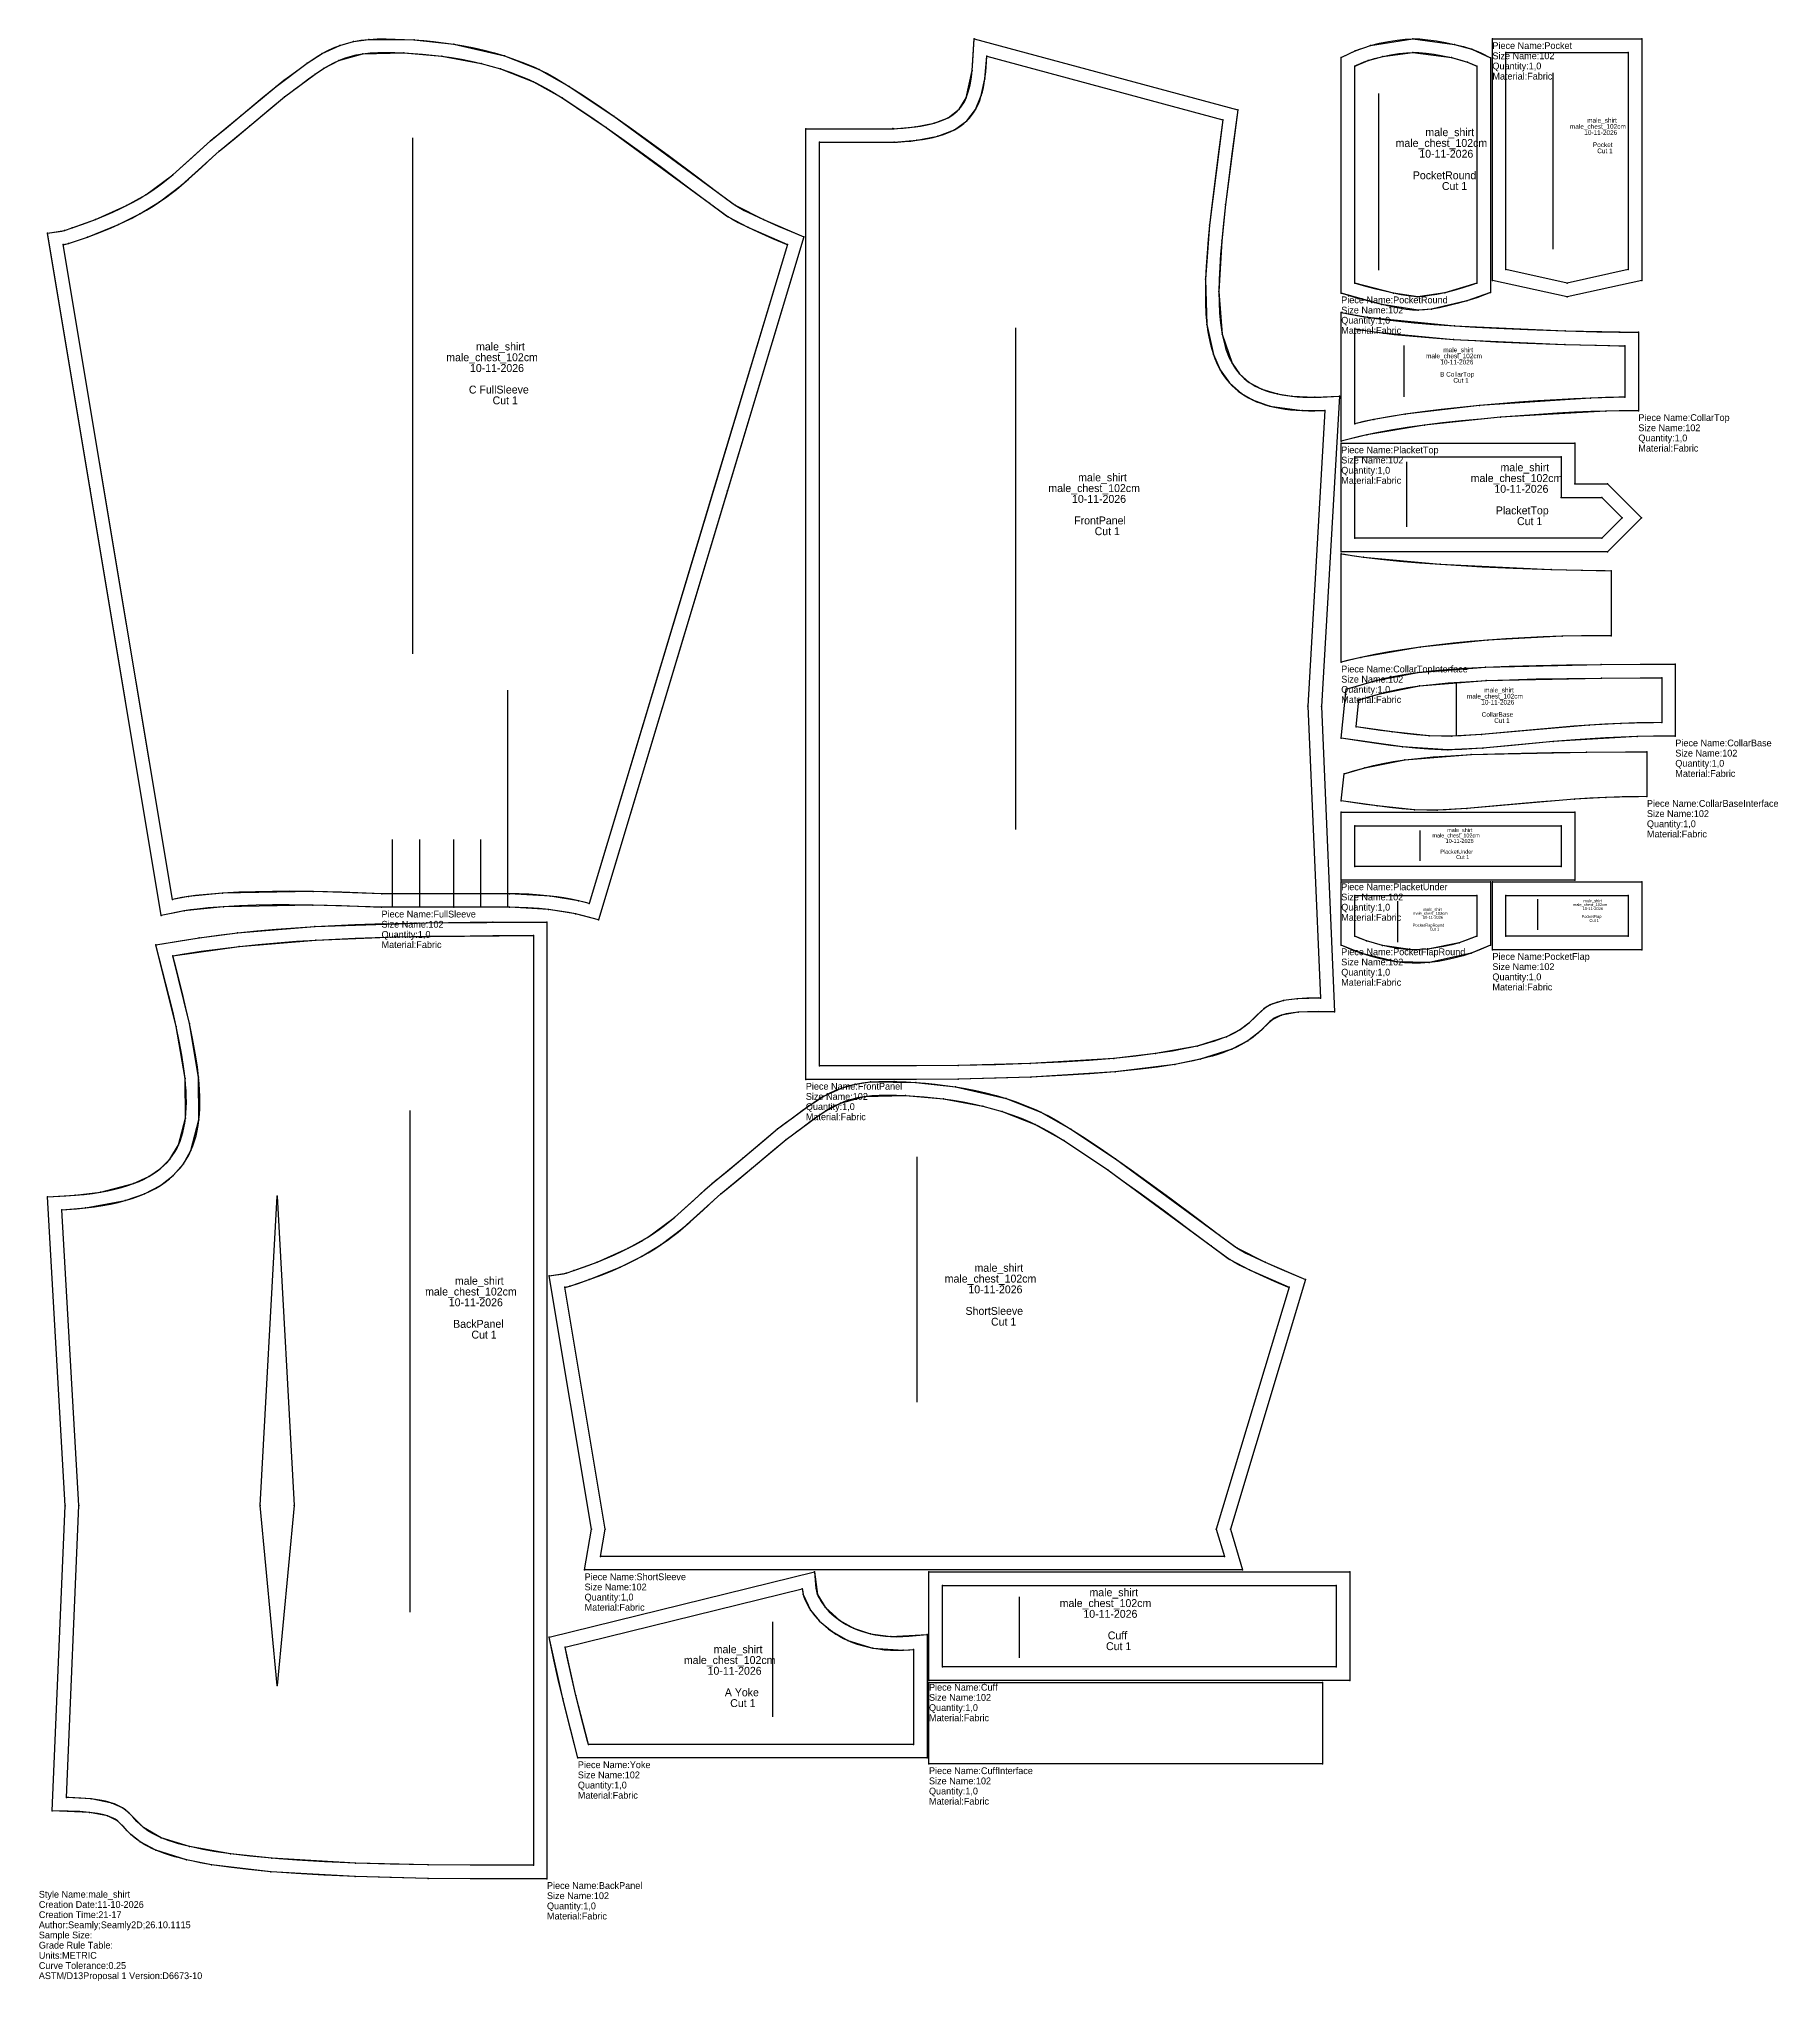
# Model space of a CAD drawing. Extents: x 0 to 1282, y -69 to 1362.
import ezdxf

# ---------------------------------------------------------------- set-up
doc = ezdxf.new("R2010")
doc.units = 0
for name, color, linetype in [('1', 7, 'CONTINUOUS'), ('11', 7, 'CONTINUOUS'), ('14', 7, 'CONTINUOUS'), ('15', 7, 'CONTINUOUS'), ('2', 7, 'CONTINUOUS'), ('3', 7, 'CONTINUOUS'), ('4', 7, 'CONTINUOUS'), ('7', 7, 'CONTINUOUS'), ('8', 7, 'CONTINUOUS'), ('84', 7, 'CONTINUOUS'), ('85', 7, 'CONTINUOUS'), ('86', 7, 'CONTINUOUS'), ('87', 7, 'CONTINUOUS')]:
    doc.layers.add(name, color=color, linetype=linetype)

msp = doc.modelspace()

# ---------------------------------------------------------------- texts
at = {"layer": '1'}
for s, p in [('Style Name:male_shirt', (0, -7.5)), ('Creation Date:11-10-2026', (0, -15)), ('Author:Seamly;Seamly2D;26.10.1115', (0, -30)), ('Creation Time:21-17', (0, -22.5)), ('Sample Size:', (0, -37.5)), ('Grade Rule Table:', (0, -45)), ('Curve Tolerance:0.25', (0, -60)), ('Units:METRIC', (0, -52.5)), ('ASTM/D13Proposal 1 Version:D6673-10', (0, -67.5))]:
    msp.add_text(s, height=5, dxfattribs=at).set_placement(p)

# ---------------------------------------------------------------- blocks, each defined once
blk = doc.blocks.new('piece_FrontPanel_M')
at = {"layer": '1'}
blk.add_lwpolyline([(565.15, 595.46), (565.15, 1296.13), (629.9, 1296.13), (645.65, 1297.47), (659.8, 1300.26), (669.92, 1304.19), (678.08, 1310.42), (683.32, 1318.92), (687.74, 1339.06), (689.12, 1362.34), (883.35, 1310.08), (874.42, 1240.3), (871.58, 1213.56), (869.52, 1176.23), (871.91, 1144.68), (879.21, 1123.26), (884.79, 1115.42), (891.91, 1109.14), (901.05, 1104.19), (912.71, 1100.62), (923.31, 1098.95), (940.09, 1098.24), (958.27, 1098.93), (945.16, 870.39), (954.71, 645.39), (928.01, 644.98), (915.58, 642.87), (908.65, 639.5), (898.19, 629.51), (890.82, 623.93), (879.05, 617.79), (855.82, 610.4), (837.03, 606.58), (793.04, 601.07), (730.88, 597.22), (677.45, 595.8)], close=True, dxfattribs=at)
at = {"layer": '14'}
blk.add_lwpolyline([(575.15, 605.47), (575.15, 1286.13), (630.15, 1286.13), (646.96, 1287.56), (662.52, 1290.64), (674.61, 1295.35), (683.68, 1301.82), (690.14, 1310.16), (694.46, 1320.47), (697.07, 1332.87), (698.48, 1349.46), (872.3, 1302.7), (862.66, 1225), (859.69, 1185.22), (860.71, 1151.88), (865.47, 1129.73), (870.5, 1118.35), (877.35, 1108.74), (886.19, 1100.93), (894.24, 1096.28), (907.01, 1091.7), (930.89, 1088.38), (947.65, 1088.46), (935.15, 870.46), (944.28, 655.5), (927.15, 654.94), (917.17, 653.56), (907.37, 650.4), (902.63, 647.5), (891.6, 637.03), (885.4, 632.34), (875.13, 626.99), (853.48, 620.13), (822.77, 614.5), (792.14, 611.03), (730.48, 607.21), (677.29, 605.8)], close=True, dxfattribs=at)
at = {"layer": '2'}
for p in [(689.12, 1362.34), (698.48, 1349.46), (872.3, 1302.7), (883.35, 1310.08), (565.15, 1296.13), (629.9, 1296.13), (575.15, 1286.13), (630.15, 1286.13), (947.65, 1088.46), (958.27, 1098.93), (935.15, 870.46), (945.16, 870.39), (944.28, 655.5), (954.71, 645.39), (575.15, 605.47), (565.15, 595.46)]:
    blk.add_point(p, dxfattribs=at)
at = {"layer": '3'}
for p in [(687.74, 1339.06), (697.07, 1332.87), (683.32, 1318.92), (694.46, 1320.47), (669.92, 1304.19), (678.08, 1310.42), (690.14, 1310.16), (645.65, 1297.47), (659.8, 1300.26), (662.52, 1290.64), (674.61, 1295.35), (683.68, 1301.82), (646.96, 1287.56), (874.42, 1240.3), (862.66, 1225), (871.58, 1213.56), (859.69, 1185.22), (869.52, 1176.23), (860.71, 1151.88), (871.91, 1144.68), (865.47, 1129.73), (870.5, 1118.35), (879.21, 1123.26), (877.35, 1108.74), (884.79, 1115.42), (891.91, 1109.14), (901.05, 1104.19), (886.19, 1100.93), (894.24, 1096.28), (907.01, 1091.7), (912.71, 1100.62), (923.31, 1098.95), (930.89, 1088.38), (940.09, 1098.24), (902.63, 647.5), (907.37, 650.4), (917.17, 653.56), (927.15, 654.94), (928.01, 644.98), (885.4, 632.34), (891.6, 637.03), (908.65, 639.5), (915.58, 642.87), (853.48, 620.13), (875.13, 626.99), (879.05, 617.79), (890.82, 623.93), (898.19, 629.51), (677.29, 605.8), (730.48, 607.21), (792.14, 611.03), (822.77, 614.5), (837.03, 606.58), (855.82, 610.4), (677.45, 595.8), (730.88, 597.22), (793.04, 601.07)]:
    blk.add_point(p, dxfattribs=at)
at = {"layer": '4'}
for p in [(629.23, 1296.15, 5), (945.16, 870.39, 5), (630.15, 595.47, 5)]:
    blk.add_point(p, dxfattribs=at)
at = {"layer": '7'}
blk.add_line((719.79, 779.7), (719.79, 1149.45), dxfattribs=at)
at = {"layer": '84'}
blk.add_lwpolyline([(565.15, 595.46), (565.15, 1296.13), (629.9, 1296.13), (632.16, 1296.25), (636.95, 1296.57), (641.44, 1296.98), (645.65, 1297.47), (649.59, 1298.05), (653.26, 1298.71), (656.66, 1299.45), (659.8, 1300.26), (662.69, 1301.15), (665.33, 1302.1), (667.73, 1303.11), (669.92, 1304.19), (671.89, 1305.32), (673.67, 1306.5), (675.28, 1307.74), (676.74, 1309.04), (678.08, 1310.42), (679.3, 1311.88), (680.42, 1313.45), (681.46, 1315.13), (682.43, 1316.95), (683.32, 1318.92), (684.13, 1321.05), (684.88, 1323.34), (685.56, 1325.81), (686.16, 1328.45), (686.7, 1331.27), (687.16, 1334.24), (687.74, 1339.06), (688.31, 1346.15), (689.12, 1362.34), (883.35, 1310.08), (878.86, 1275.62), (874.42, 1240.3), (872.6, 1223.96), (871.58, 1213.56), (870.74, 1203.57), (870.1, 1194.01), (869.69, 1184.9), (869.52, 1176.23), (869.61, 1168.02), (869.98, 1160.29), (870.65, 1153.02), (871.35, 1147.91), (871.91, 1144.68), (872.55, 1141.56), (873.27, 1138.57), (874.06, 1135.7), (874.93, 1132.96), (875.89, 1130.35), (876.92, 1127.86), (878.03, 1125.5), (879.21, 1123.26), (880.48, 1121.14), (881.83, 1119.13), (883.27, 1117.22), (884.79, 1115.42), (886.41, 1113.72), (888.13, 1112.11), (889.96, 1110.58), (891.91, 1109.14), (893.98, 1107.78), (896.19, 1106.5), (898.54, 1105.31), (901.05, 1104.19), (903.71, 1103.16), (906.54, 1102.22), (909.54, 1101.37), (912.71, 1100.62), (916.06, 1099.96), (919.6, 1099.41), (923.31, 1098.95), (927.22, 1098.61), (931.32, 1098.37), (935.61, 1098.25), (940.09, 1098.24), (944.79, 1098.35), (958.27, 1098.93), (945.16, 870.39), (954.71, 645.39), (942.87, 645.52), (934.74, 645.37), (928.01, 644.98), (922.49, 644.35), (919.14, 643.76), (917.26, 643.33), (915.58, 642.87), (914.12, 642.4), (912.85, 641.91), (911.79, 641.43), (910.35, 640.66), (908.65, 639.5), (907.09, 638.2), (904.33, 635.51), (901.02, 632.14), (898.19, 629.51), (894.82, 626.73), (890.82, 623.93), (886.13, 621.17), (882.05, 619.13), (879.05, 617.79), (875.85, 616.49), (872.41, 615.22), (868.7, 613.97), (864.71, 612.75), (860.42, 611.57), (855.82, 610.4), (850.89, 609.28), (845.6, 608.17), (837.03, 606.58), (824.16, 604.59), (809.54, 602.75), (793.04, 601.07), (774.53, 599.58), (753.86, 598.29), (730.88, 597.22), (705.46, 596.38), (677.45, 595.8), (646.72, 595.5), (630.16, 595.46)], close=True, dxfattribs=at)
at = {"layer": '87'}
blk.add_lwpolyline([(575.15, 605.47), (575.15, 1286.13), (630.15, 1286.13), (632.76, 1286.26), (637.75, 1286.6), (642.48, 1287.03), (646.96, 1287.56), (651.2, 1288.18), (655.2, 1288.9), (658.97, 1289.72), (662.52, 1290.64), (665.85, 1291.66), (668.97, 1292.78), (671.89, 1294.01), (674.61, 1295.35), (677.14, 1296.8), (679.49, 1298.36), (681.67, 1300.04), (683.68, 1301.82), (685.52, 1303.73), (687.21, 1305.75), (688.75, 1307.89), (690.14, 1310.16), (691.41, 1312.55), (692.55, 1315.06), (693.56, 1317.7), (694.46, 1320.47), (695.26, 1323.37), (695.95, 1326.4), (696.55, 1329.57), (697.07, 1332.87), (697.7, 1338.07), (698.29, 1345.51), (698.48, 1349.46), (872.3, 1302.7), (868.94, 1276.89), (864.49, 1241.48), (862.66, 1225), (861.62, 1214.47), (860.77, 1204.32), (860.12, 1194.57), (859.69, 1185.22), (859.52, 1176.27), (859.62, 1167.73), (860, 1159.59), (860.71, 1151.88), (861.47, 1146.38), (862.08, 1142.83), (862.79, 1139.4), (863.58, 1136.07), (864.48, 1132.84), (865.47, 1129.73), (866.57, 1126.72), (867.77, 1123.82), (869.08, 1121.03), (870.5, 1118.35), (872.03, 1115.78), (873.68, 1113.32), (875.45, 1110.98), (877.35, 1108.74), (879.36, 1106.62), (881.51, 1104.61), (883.78, 1102.72), (886.19, 1100.93), (888.74, 1099.26), (891.42, 1097.71), (894.24, 1096.28), (897.21, 1094.95), (900.33, 1093.75), (903.59, 1092.66), (907.01, 1091.7), (910.59, 1090.84), (914.32, 1090.11), (918.22, 1089.5), (922.27, 1089), (926.5, 1088.63), (930.89, 1088.38), (935.46, 1088.25), (940.2, 1088.24), (945.12, 1088.36), (947.65, 1088.46), (935.15, 870.46), (944.28, 655.5), (942.83, 655.52), (934.36, 655.37), (927.15, 654.94), (921.06, 654.25), (917.17, 653.56), (914.84, 653.04), (912.71, 652.46), (910.77, 651.82), (908.99, 651.14), (907.37, 650.4), (905.17, 649.23), (902.63, 647.5), (900.38, 645.63), (897.27, 642.6), (894.04, 639.31), (891.6, 637.03), (888.76, 634.7), (885.4, 632.34), (881.36, 629.96), (877.78, 628.18), (875.13, 626.99), (872.24, 625.82), (869.08, 624.65), (865.64, 623.5), (861.91, 622.36), (857.86, 621.23), (853.48, 620.13), (848.76, 619.04), (843.66, 617.99), (835.35, 616.44), (822.77, 614.5), (808.41, 612.69), (792.14, 611.03), (773.82, 609.56), (753.31, 608.28), (730.48, 607.21), (705.19, 606.38), (677.29, 605.8), (646.66, 605.5), (630.15, 605.47)], close=True, dxfattribs=at)
at = {"layer": '1'}
for s, p in [('Piece Name:FrontPanel', (565.15, 587.96)), ('Size Name:102', (565.15, 580.46)), ('Quantity:1,0', (565.15, 572.96)), ('Material:Fabric', (565.15, 565.46))]:
    blk.add_text(s, height=5, dxfattribs=at).set_placement(p)
at = {"layer": '15'}
for s, p in [('male_chest_102cm', (743.82, 1028.34)), ('male_shirt', (765.78, 1036.28)), ('10-11-2026', (761.28, 1020.4)), ('FrontPanel', (762.87, 1004.53)), ('Cut 1', (777.95, 996.59))]:
    blk.add_text(s, height=5.82, dxfattribs=at).set_placement(p)
blk = doc.blocks.new('piece_PlacketTop_M')
at = {"layer": '1'}
blk.add_lwpolyline([(959.64, 1064.42), (1131.71, 1064.42), (1131.71, 1034.42), (1155.85, 1034.42), (1180.85, 1009.42), (1155.85, 984.42), (959.64, 984.42)], close=True, dxfattribs=at)
at = {"layer": '14'}
blk.add_lwpolyline([(969.64, 1054.42), (1121.71, 1054.42), (1121.71, 1024.42), (1151.71, 1024.42), (1166.71, 1009.42), (1151.71, 994.42), (969.64, 994.42)], close=True, dxfattribs=at)
at = {"layer": '2'}
for p in [(959.64, 1064.42), (1131.71, 1064.42), (969.64, 1054.42), (1121.71, 1054.42), (1131.71, 1034.42), (1155.85, 1034.42), (1121.71, 1024.42), (1151.71, 1024.42), (1166.71, 1009.42), (1180.85, 1009.42), (969.64, 994.42), (1151.71, 994.42), (959.64, 984.42), (1155.85, 984.42)]:
    blk.add_point(p, dxfattribs=at)
at = {"layer": '7'}
blk.add_line((1007.99, 1002.65), (1007.99, 1050.65), dxfattribs=at)
at = {"layer": '84'}
blk.add_lwpolyline([(959.64, 1064.42), (1131.71, 1064.42), (1131.71, 1034.42), (1155.85, 1034.42), (1180.85, 1009.42), (1155.85, 984.42), (959.64, 984.42)], close=True, dxfattribs=at)
at = {"layer": '87'}
blk.add_lwpolyline([(969.64, 1054.42), (1121.71, 1054.42), (1121.71, 1024.42), (1151.71, 1024.42), (1166.71, 1009.42), (1151.71, 994.42), (969.64, 994.42)], close=True, dxfattribs=at)
at = {"layer": '1'}
for s, p in [('Piece Name:PlacketTop', (959.64, 1056.92)), ('Size Name:102', (959.64, 1049.42)), ('Quantity:1,0', (959.64, 1041.92)), ('Material:Fabric', (959.64, 1034.42))]:
    blk.add_text(s, height=5, dxfattribs=at).set_placement(p)
at = {"layer": '15'}
for s, p in [('male_shirt', (1077, 1043.68)), ('male_chest_102cm', (1055.04, 1035.74)), ('10-11-2026', (1072.5, 1027.81)), ('PlacketTop', (1073.56, 1011.93)), ('Cut 1', (1089.17, 1003.99))]:
    blk.add_text(s, height=5.82, dxfattribs=at).set_placement(p)
blk = doc.blocks.new('piece_Cuff_M')
at = {"layer": '1'}
blk.add_lwpolyline([(655.9, 152.57), (655.9, 232.57), (965.9, 232.57), (965.9, 152.57)], close=True, dxfattribs=at)
at = {"layer": '14'}
blk.add_lwpolyline([(665.9, 162.57), (665.9, 222.57), (955.9, 222.57), (955.9, 162.57)], close=True, dxfattribs=at)
at = {"layer": '2'}
for p in [(655.9, 232.57), (965.9, 232.57), (665.9, 222.57), (955.9, 222.57), (665.9, 162.57), (955.9, 162.57), (655.9, 152.57), (965.9, 152.57)]:
    blk.add_point(p, dxfattribs=at)
at = {"layer": '7'}
blk.add_line((722.68, 169.31), (722.68, 214.31), dxfattribs=at)
at = {"layer": '84'}
blk.add_lwpolyline([(655.9, 152.57), (655.9, 232.57), (965.9, 232.57), (965.9, 152.57)], close=True, dxfattribs=at)
at = {"layer": '87'}
blk.add_lwpolyline([(665.9, 162.57), (665.9, 222.57), (955.9, 222.57), (955.9, 162.57)], close=True, dxfattribs=at)
at = {"layer": '1'}
for s, p in [('Piece Name:Cuff', (655.9, 145.07)), ('Size Name:102', (655.9, 137.57)), ('Quantity:1,0', (655.9, 130.07)), ('Material:Fabric', (655.9, 122.57))]:
    blk.add_text(s, height=5, dxfattribs=at).set_placement(p)
at = {"layer": '15'}
for s, p in [('male_shirt', (774.15, 214.63)), ('male_chest_102cm', (752.19, 206.69)), ('10-11-2026', (769.65, 198.76)), ('Cuff', (787.64, 182.88)), ('Cut 1', (786.32, 174.94))]:
    blk.add_text(s, height=5.82, dxfattribs=at).set_placement(p)
blk = doc.blocks.new('piece_FullSleeve_M')
at = {"layer": '1'}
blk.add_lwpolyline([(252.5, 722.34), (201.99, 723.97), (136.02, 722.81), (107.01, 719.63), (90.22, 716.21), (6.35, 1219.21), (18.95, 1221.16), (24.68, 1222.97), (41.82, 1229.24), (64.71, 1239.47), (78.79, 1247.46), (98.68, 1262.09), (126.46, 1287.22), (149.12, 1305.94), (174.77, 1327.34), (197.83, 1344.48), (208.82, 1351.53), (221.78, 1357.46), (231.83, 1360.3), (243.18, 1361.97), (276.5, 1361.58), (305.7, 1358.37), (343.17, 1349.72), (368.72, 1339.76), (390.86, 1327.24), (423.68, 1305.33), (500.28, 1249.18), (513.17, 1239.67), (534.02, 1229.12), (563.77, 1216.52), (412.3, 713.02), (395.39, 717.44), (375.56, 720.7), (346.8, 722.36), (305.67, 722.34)], close=True, dxfattribs=at)
at = {"layer": '11'}
blk.add_lwpolyline([(345.67, 722.34), (345.67, 882.34)], dxfattribs=at)
at = {"layer": '14'}
blk.add_lwpolyline([(252.67, 732.34), (202.17, 733.97), (135.35, 732.79), (110.32, 730.27), (98.37, 728.15), (17.91, 1210.68), (21.75, 1211.56), (35.94, 1216.31), (58.6, 1225.48), (74.41, 1233.27), (88.84, 1242.11), (105.09, 1254.42), (132.92, 1279.59), (155.56, 1298.29), (181.02, 1319.53), (203.62, 1336.32), (210.25, 1340.76), (221.11, 1346.47), (238.8, 1351.39), (269.02, 1351.98), (296.96, 1349.53), (325.83, 1344.18), (340.17, 1340.18), (364.44, 1330.72), (385.57, 1318.76), (417.96, 1297.13), (494.27, 1241.18), (507.88, 1231.18), (522.35, 1223.52), (551.57, 1210.68), (405.53, 725.21), (397.55, 727.2), (376.7, 730.64), (346.76, 732.36), (305.67, 732.34)], close=True, dxfattribs=at)
at = {"layer": '2'}
for p in [(6.35, 1219.21), (17.91, 1210.68), (551.57, 1210.68), (563.77, 1216.52), (252.67, 732.34), (90.22, 716.21), (98.37, 728.15), (252.5, 722.34), (405.53, 725.21), (412.3, 713.02)]:
    blk.add_point(p, dxfattribs=at)
at = {"layer": '3'}
for p in [(231.83, 1360.3), (243.18, 1361.97), (276.5, 1361.58), (208.82, 1351.53), (221.11, 1346.47), (221.78, 1357.46), (238.8, 1351.39), (269.02, 1351.98), (296.96, 1349.53), (305.7, 1358.37), (343.17, 1349.72), (197.83, 1344.48), (203.62, 1336.32), (210.25, 1340.76), (325.83, 1344.18), (340.17, 1340.18), (368.72, 1339.76), (174.77, 1327.34), (181.02, 1319.53), (364.44, 1330.72), (385.57, 1318.76), (390.86, 1327.24), (149.12, 1305.94), (423.68, 1305.33), (155.56, 1298.29), (417.96, 1297.13), (126.46, 1287.22), (132.92, 1279.59), (98.68, 1262.09), (78.79, 1247.46), (105.09, 1254.42), (500.28, 1249.18), (64.71, 1239.47), (74.41, 1233.27), (88.84, 1242.11), (494.27, 1241.18), (507.88, 1231.18), (513.17, 1239.67), (18.95, 1221.16), (24.68, 1222.97), (41.82, 1229.24), (58.6, 1225.48), (522.35, 1223.52), (534.02, 1229.12), (21.75, 1211.56), (35.94, 1216.31), (110.32, 730.27), (135.35, 732.79), (202.17, 733.97), (305.67, 732.34), (346.76, 732.36), (376.7, 730.64), (107.01, 719.63), (136.02, 722.81), (201.99, 723.97), (305.67, 722.34), (346.8, 722.36), (375.56, 720.7), (395.39, 717.44), (397.55, 727.2)]:
    blk.add_point(p, dxfattribs=at)
at = {"layer": '4'}
for p in [(37.78, 1030.7, 5), (507.5, 1029.46, 5)]:
    blk.add_point(p, dxfattribs=at)
at = {"layer": '7'}
blk.add_line((275.53, 909.09), (275.53, 1289.31), dxfattribs=at)
at = {"layer": '8'}
for points in [[(260.67, 722.34), (260.67, 772.34)], [(280.67, 722.34), (280.67, 772.34)], [(305.67, 722.34), (305.67, 772.34)], [(325.67, 722.34), (325.67, 772.34)]]:
    blk.add_lwpolyline(points, dxfattribs=at)
at = {"layer": '84'}
blk.add_lwpolyline([(252.5, 722.34), (246.62, 722.54), (222.94, 723.45), (201.99, 723.97), (184.41, 724.13), (172.28, 724.08), (160.02, 723.87), (147.86, 723.45), (136.02, 722.81), (124.7, 721.91), (116.75, 721.04), (111.75, 720.37), (107.01, 719.63), (102.55, 718.81), (90.22, 716.21), (37.78, 1030.7), (6.35, 1219.21), (17.02, 1220.65), (18.95, 1221.16), (24.68, 1222.97), (32.52, 1225.7), (41.82, 1229.24), (49.38, 1232.36), (54.5, 1234.6), (59.64, 1236.98), (64.71, 1239.47), (69.62, 1242.04), (74.33, 1244.71), (76.52, 1246.04), (78.79, 1247.46), (83.22, 1250.38), (87.39, 1253.31), (91.35, 1256.24), (95.11, 1259.18), (98.68, 1262.09), (103.74, 1266.43), (113.03, 1274.91), (121.21, 1282.58), (126.46, 1287.22), (129.03, 1289.31), (131.8, 1291.51), (138.18, 1296.75), (149.12, 1305.94), (164.47, 1318.88), (174.77, 1327.34), (180.59, 1331.88), (182.97, 1333.6), (186.33, 1336), (192.84, 1340.84), (197.83, 1344.48), (201.33, 1346.9), (204.98, 1349.26), (208.82, 1351.53), (212.88, 1353.68), (217.19, 1355.67), (221.78, 1357.46), (226.65, 1359.01), (231.83, 1360.3), (237.34, 1361.29), (243.18, 1361.97), (249.35, 1362.31), (252.64, 1362.34), (255.95, 1362.33), (262.62, 1362.21), (269.48, 1361.97), (276.5, 1361.58), (283.65, 1361.04), (290.91, 1360.33), (298.27, 1359.45), (305.7, 1358.37), (313.18, 1357.1), (320.69, 1355.61), (328.2, 1353.89), (335.7, 1351.93), (343.17, 1349.72), (350.59, 1347.24), (357.92, 1344.48), (365.12, 1341.43), (368.72, 1339.76), (370.67, 1338.82), (374.74, 1336.71), (381.27, 1333.05), (390.86, 1327.24), (401.27, 1320.56), (412.27, 1313.19), (423.68, 1305.33), (435.27, 1297.14), (446.84, 1288.83), (463.73, 1276.5), (484.05, 1261.38), (500.28, 1249.18), (510.54, 1241.49), (512.35, 1240.2), (513.17, 1239.67), (515.5, 1238.28), (519.83, 1235.93), (526.68, 1232.53), (534.02, 1229.12), (544.66, 1224.42), (554.36, 1220.34), (563.77, 1216.52), (507.5, 1029.46), (412.3, 713.02), (400.41, 716.24), (395.39, 717.44), (390.35, 718.47), (385.32, 719.35), (380.37, 720.09), (375.56, 720.7), (368.63, 721.41), (360.37, 721.99), (353.61, 722.27), (346.8, 722.36), (345.88, 722.34), (325.67, 722.34), (305.67, 722.34), (280.67, 722.34), (260.67, 722.34)], close=True, dxfattribs=at)
at = {"layer": '85'}
for points in [[(260.67, 722.34), (260.67, 732.34), (260.67, 772.34)], [(280.67, 722.34), (280.67, 732.34), (280.67, 772.34)], [(305.67, 722.34), (305.67, 732.34), (305.67, 772.34)], [(325.67, 722.34), (325.67, 732.34), (325.67, 772.34)]]:
    blk.add_lwpolyline(points, dxfattribs=at)
at = {"layer": '86'}
blk.add_lwpolyline([(345.67, 722.34), (345.67, 732.34), (345.67, 882.34)], dxfattribs=at)
at = {"layer": '87'}
blk.add_lwpolyline([(252.67, 732.34), (246.98, 732.53), (223.26, 733.44), (202.17, 733.97), (184.43, 734.13), (172.17, 734.08), (159.76, 733.86), (147.42, 733.44), (135.35, 732.79), (123.77, 731.86), (115.55, 730.96), (110.32, 730.27), (105.33, 729.49), (100.61, 728.62), (98.37, 728.15), (47.65, 1032.34), (17.91, 1210.68), (18.99, 1210.82), (21.75, 1211.56), (27.82, 1213.48), (35.94, 1216.31), (45.51, 1219.94), (53.29, 1223.16), (58.6, 1225.48), (63.94, 1227.95), (69.24, 1230.55), (74.41, 1233.27), (79.39, 1236.08), (81.77, 1237.53), (84.2, 1239.05), (88.84, 1242.11), (93.24, 1245.19), (97.41, 1248.28), (101.35, 1251.36), (105.09, 1254.42), (110.37, 1258.94), (119.82, 1267.57), (127.95, 1275.18), (132.92, 1279.59), (135.29, 1281.51), (138.09, 1283.73), (144.57, 1289.06), (155.56, 1298.29), (170.86, 1311.19), (181.02, 1319.53), (186.6, 1323.88), (188.81, 1325.49), (192.22, 1327.92), (198.76, 1332.79), (203.62, 1336.32), (206.89, 1338.59), (210.25, 1340.76), (213.71, 1342.81), (217.32, 1344.72), (221.11, 1346.47), (225.11, 1348.03), (229.37, 1349.38), (233.92, 1350.51), (238.8, 1351.39), (244.04, 1352), (249.67, 1352.31), (252.67, 1352.34), (255.84, 1352.33), (262.35, 1352.22), (269.02, 1351.98), (275.84, 1351.6), (282.79, 1351.07), (289.83, 1350.39), (296.96, 1349.53), (304.14, 1348.5), (311.36, 1347.26), (318.6, 1345.83), (325.83, 1344.18), (333.02, 1342.3), (340.17, 1340.18), (347.24, 1337.82), (354.21, 1335.19), (361.07, 1332.29), (364.44, 1330.72), (366.19, 1329.87), (369.99, 1327.9), (376.24, 1324.41), (385.57, 1318.76), (395.78, 1312.19), (406.65, 1304.92), (417.96, 1297.13), (429.47, 1289), (440.97, 1280.73), (457.79, 1268.45), (478.06, 1253.37), (494.27, 1241.18), (504.65, 1233.4), (506.74, 1231.92), (507.88, 1231.18), (510.55, 1229.59), (515.21, 1227.06), (522.35, 1223.52), (529.89, 1220.01), (540.7, 1215.23), (550.54, 1211.09), (551.57, 1210.68), (497.92, 1032.34), (405.53, 725.21), (402.88, 725.93), (397.55, 727.2), (392.22, 728.3), (386.93, 729.22), (381.74, 730), (376.7, 730.64), (369.49, 731.37), (360.93, 731.98), (353.88, 732.27), (346.76, 732.36), (345.77, 732.34), (325.67, 732.34), (305.67, 732.34), (280.67, 732.34), (260.67, 732.34)], close=True, dxfattribs=at)
at = {"layer": '1'}
for s, p in [('Piece Name:FullSleeve', (252.5, 714.84)), ('Size Name:102', (252.5, 707.34)), ('Quantity:1,0', (252.5, 699.84)), ('Material:Fabric', (252.5, 692.34))]:
    blk.add_text(s, height=5, dxfattribs=at).set_placement(p)
at = {"layer": '15'}
for s, p in [('male_chest_102cm', (300.21, 1124.78)), ('male_shirt', (322.17, 1132.72)), ('10-11-2026', (317.67, 1116.84)), ('C FullSleeve', (316.88, 1100.97)), ('Cut 1', (334.34, 1093.03))]:
    blk.add_text(s, height=5.82, dxfattribs=at).set_placement(p)
blk = doc.blocks.new('piece_PlacketUnder_M')
at = {"layer": '1'}
blk.add_lwpolyline([(959.64, 742.43), (959.64, 792.43), (1131.71, 792.43), (1131.71, 742.43)], close=True, dxfattribs=at)
at = {"layer": '14'}
blk.add_lwpolyline([(969.64, 752.43), (969.64, 782.43), (1121.71, 782.43), (1121.71, 752.43)], close=True, dxfattribs=at)
at = {"layer": '2'}
for p in [(959.64, 792.43), (1131.71, 792.43), (969.64, 782.43), (1121.71, 782.43), (969.64, 752.43), (1121.71, 752.43), (959.64, 742.43), (1131.71, 742.43)]:
    blk.add_point(p, dxfattribs=at)
at = {"layer": '7'}
blk.add_line((1017.69, 756.52), (1017.69, 779.02), dxfattribs=at)
at = {"layer": '84'}
blk.add_lwpolyline([(959.64, 742.43), (959.64, 792.43), (1131.71, 792.43), (1131.71, 742.43)], close=True, dxfattribs=at)
at = {"layer": '87'}
blk.add_lwpolyline([(969.64, 752.43), (969.64, 782.43), (1121.71, 782.43), (1121.71, 752.43)], close=True, dxfattribs=at)
at = {"layer": '1'}
for s, p in [('Size Name:102', (959.64, 727.43)), ('Piece Name:PlacketUnder', (959.64, 734.93)), ('Quantity:1,0', (959.64, 719.93)), ('Material:Fabric', (959.64, 712.43))]:
    blk.add_text(s, height=5, dxfattribs=at).set_placement(p)
at = {"layer": '15'}
for s, p in [('male_chest_102cm', (1026.85, 773.81)), ('male_shirt', (1037.69, 777.78)), ('PlacketUnder', (1032.67, 761.9)), ('10-11-2026', (1036.63, 769.84)), ('Cut 1', (1044.31, 757.93))]:
    blk.add_text(s, height=2.91, dxfattribs=at).set_placement(p)
blk = doc.blocks.new('piece_CollarTopInterface_M')
at = {"layer": '1'}
blk.add_lwpolyline([(959.64, 902.93), (959.64, 982.93), (975.98, 980.33), (1032.43, 975.12), (1114.45, 971.32), (1158.56, 970.42), (1158.56, 922.42), (1122.49, 922.04), (1067.7, 919.32), (1017.75, 914.09), (974.08, 906.42)], close=True, dxfattribs=at)
at = {"layer": '2'}
for p in [(959.64, 982.93), (1158.56, 970.42), (1158.56, 922.42), (959.64, 902.93)]:
    blk.add_point(p, dxfattribs=at)
at = {"layer": '3'}
for p in [(975.98, 980.33), (1032.43, 975.12), (1114.45, 971.32), (1067.7, 919.32), (1122.49, 922.04), (974.08, 906.42), (1017.75, 914.09)]:
    blk.add_point(p, dxfattribs=at)
at = {"layer": '84'}
blk.add_lwpolyline([(959.64, 902.93), (959.64, 982.93), (962.1, 982.47), (967.38, 981.59), (975.98, 980.33), (988.7, 978.81), (1002.53, 977.44), (1017.2, 976.21), (1032.43, 975.12), (1047.97, 974.17), (1063.53, 973.34), (1086.41, 972.3), (1114.45, 971.32), (1137.73, 970.72), (1154.08, 970.44), (1158.56, 970.42), (1158.56, 922.42), (1151.25, 922.43), (1136.78, 922.32), (1122.49, 922.04), (1108.42, 921.6), (1094.58, 921), (1081, 920.24), (1067.7, 919.32), (1054.7, 918.25), (1042.03, 917.01), (1029.7, 915.63), (1017.75, 914.09), (1006.18, 912.4), (995.04, 910.55), (984.33, 908.56), (974.08, 906.42), (964.31, 904.13)], close=True, dxfattribs=at)
at = {"layer": '1'}
for s, p in [('Size Name:102', (959.64, 887.93)), ('Piece Name:CollarTopInterface', (959.64, 895.43)), ('Quantity:1,0', (959.64, 880.43)), ('Material:Fabric', (959.64, 872.93))]:
    blk.add_text(s, height=5, dxfattribs=at).set_placement(p)
blk = doc.blocks.new('piece_Yoke_M')
at = {"layer": '1'}
blk.add_lwpolyline([(397.17, 95.48), (386.07, 139.17), (375.97, 184.46), (571.6, 232.57), (573.75, 215.96), (579.45, 206.62), (590.18, 196.8), (600.24, 191.18), (612.74, 187.02), (627.88, 184.95), (654.46, 186.48), (654.46, 95.48)], close=True, dxfattribs=at)
at = {"layer": '14'}
blk.add_lwpolyline([(404.9, 105.48), (395.79, 141.52), (387.75, 177.06), (562.55, 220.04), (563.24, 215.91), (568.68, 204.35), (575.34, 196.24), (584.49, 188.58), (596.18, 182.04), (614.45, 176.44), (636.89, 174.93), (644.46, 175.48), (644.46, 105.48)], close=True, dxfattribs=at)
at = {"layer": '2'}
for p in [(571.6, 232.57), (562.55, 220.04), (654.46, 186.48), (375.97, 184.46), (387.75, 177.06), (644.46, 175.48), (404.9, 105.48), (644.46, 105.48), (397.17, 95.48), (654.46, 95.48)]:
    blk.add_point(p, dxfattribs=at)
at = {"layer": '3'}
for p in [(563.24, 215.91), (573.75, 215.96), (568.68, 204.35), (579.45, 206.62), (575.34, 196.24), (584.49, 188.58), (590.18, 196.8), (600.24, 191.18), (612.74, 187.02), (596.18, 182.04), (614.45, 176.44), (627.88, 184.95), (636.89, 174.93), (386.07, 139.17), (395.79, 141.52)]:
    blk.add_point(p, dxfattribs=at)
at = {"layer": '7'}
blk.add_line((540.74, 125.75), (540.74, 195.75), dxfattribs=at)
at = {"layer": '84'}
blk.add_lwpolyline([(397.17, 95.48), (394.63, 105.24), (389.48, 125.36), (386.07, 139.17), (382.73, 153.29), (379.51, 167.69), (375.97, 184.46), (571.6, 232.57), (572.55, 220.39), (572.69, 219.47), (572.92, 218.44), (573.27, 217.26), (573.75, 215.96), (574.35, 214.56), (575.1, 213.07), (575.98, 211.52), (576.99, 209.92), (578.15, 208.28), (579.45, 206.62), (580.88, 204.94), (582.46, 203.27), (584.18, 201.61), (586.04, 199.97), (588.04, 198.37), (590.18, 196.8), (592.47, 195.29), (594.91, 193.85), (597.5, 192.47), (600.24, 191.18), (603.13, 189.98), (606.17, 188.88), (609.38, 187.89), (612.74, 187.02), (616.27, 186.28), (619.97, 185.68), (623.84, 185.24), (627.88, 184.95), (632.1, 184.85), (636.5, 184.93), (641.12, 185.2), (654.46, 186.48), (654.46, 95.48)], close=True, dxfattribs=at)
at = {"layer": '87'}
blk.add_lwpolyline([(404.9, 105.48), (404.31, 107.74), (399.18, 127.8), (395.79, 141.52), (392.48, 155.53), (389.28, 169.81), (387.75, 177.06), (562.55, 220.04), (562.61, 219.27), (562.85, 217.63), (563.24, 215.91), (563.77, 214.11), (564.46, 212.25), (565.29, 210.33), (566.27, 208.37), (567.4, 206.37), (568.68, 204.35), (570.12, 202.32), (571.7, 200.28), (573.44, 198.25), (575.34, 196.24), (577.39, 194.26), (579.6, 192.31), (581.96, 190.42), (584.49, 188.58), (587.17, 186.81), (590.01, 185.13), (593.01, 183.53), (596.18, 182.04), (599.5, 180.65), (602.99, 179.39), (606.65, 178.26), (610.47, 177.28), (614.45, 176.44), (618.6, 175.77), (622.92, 175.27), (627.41, 174.96), (632.07, 174.84), (636.89, 174.93), (641.89, 175.23), (644.46, 175.48), (644.46, 105.48)], close=True, dxfattribs=at)
at = {"layer": '1'}
for s, p in [('Piece Name:Yoke', (397.17, 87.98)), ('Size Name:102', (397.17, 80.48)), ('Quantity:1,0', (397.17, 72.98)), ('Material:Fabric', (397.17, 65.48))]:
    blk.add_text(s, height=5, dxfattribs=at).set_placement(p)
at = {"layer": '15'}
for s, p in [('male_shirt', (497.26, 172.67)), ('male_chest_102cm', (475.29, 164.73)), ('10-11-2026', (492.76, 156.79)), ('A Yoke', (505.46, 140.92)), ('Cut 1', (509.43, 132.98))]:
    blk.add_text(s, height=5.82, dxfattribs=at).set_placement(p)
blk = doc.blocks.new('piece_CollarBase_M')
at = {"layer": '1'}
blk.add_lwpolyline([(1205.81, 848.46), (1177.78, 848.19), (1115.75, 844.43), (1063.93, 839.71), (1038.15, 838.43), (1004.91, 840.52), (959.64, 846.97), (963.38, 882.99), (985.45, 889.43), (1016.01, 895.42), (1065.96, 899.38), (1151.24, 901.28), (1205.81, 901.44)], close=True, dxfattribs=at)
at = {"layer": '14'}
blk.add_lwpolyline([(1195.81, 858.43), (1165.57, 857.78), (1142.35, 856.52), (1063.12, 849.68), (1041.24, 848.45), (1024.45, 848.83), (997.13, 851.55), (970.57, 855.43), (972.64, 875.32), (988.03, 879.77), (1017.33, 885.5), (1066.42, 889.39), (1151.32, 891.28), (1195.81, 891.43)], close=True, dxfattribs=at)
at = {"layer": '2'}
for p in [(1195.81, 891.43), (1205.81, 901.44), (963.38, 882.99), (972.64, 875.32), (959.64, 846.97), (970.57, 855.43), (1195.81, 858.43), (1205.81, 848.46)]:
    blk.add_point(p, dxfattribs=at)
at = {"layer": '3'}
for p in [(985.45, 889.43), (1016.01, 895.42), (1065.96, 899.38), (1066.42, 889.39), (1151.24, 901.28), (1151.32, 891.28), (988.03, 879.77), (1017.33, 885.5), (997.13, 851.55), (1024.45, 848.83), (1041.24, 848.45), (1063.12, 849.68), (1142.35, 856.52), (1165.57, 857.78), (1177.78, 848.19), (1004.91, 840.52), (1038.15, 838.43), (1063.93, 839.71), (1115.75, 844.43)]:
    blk.add_point(p, dxfattribs=at)
at = {"layer": '7'}
blk.add_line((1044.66, 849.05), (1044.66, 887.05), dxfattribs=at)
at = {"layer": '84'}
blk.add_lwpolyline([(1205.81, 848.46), (1189.77, 848.41), (1177.78, 848.19), (1165.98, 847.79), (1154.38, 847.23), (1143.01, 846.54), (1131.9, 845.75), (1115.75, 844.43), (1085.63, 841.63), (1063.93, 839.71), (1055.91, 839.13), (1048.41, 838.7), (1041.45, 838.46), (1038.15, 838.43), (1033.4, 838.45), (1023.87, 838.85), (1014.31, 839.56), (1004.91, 840.52), (995.84, 841.64), (987.25, 842.82), (975.57, 844.56), (959.64, 846.97), (963.38, 882.99), (976.11, 886.79), (985.45, 889.43), (992.09, 891.1), (999.24, 892.66), (1007.14, 894.1), (1016.01, 895.42), (1026.08, 896.6), (1037.59, 897.66), (1050.8, 898.58), (1065.96, 899.38), (1083.33, 900.05), (1103.16, 900.59), (1125.71, 901), (1151.24, 901.28), (1179.99, 901.42), (1205.81, 901.44)], close=True, dxfattribs=at)
at = {"layer": '87'}
blk.add_lwpolyline([(1195.81, 858.43), (1189.67, 858.41), (1177.52, 858.19), (1165.57, 857.78), (1153.83, 857.22), (1142.35, 856.52), (1131.14, 855.72), (1114.88, 854.39), (1084.73, 851.59), (1063.12, 849.68), (1055.26, 849.1), (1047.96, 848.69), (1041.24, 848.45), (1038.13, 848.43), (1033.64, 848.45), (1024.45, 848.83), (1015.19, 849.53), (1006.03, 850.46), (997.13, 851.55), (988.66, 852.72), (977.05, 854.45), (970.57, 855.43), (972.64, 875.32), (978.89, 877.19), (988.03, 879.77), (994.38, 881.37), (1001.21, 882.86), (1008.77, 884.23), (1017.33, 885.5), (1027.12, 886.65), (1038.4, 887.69), (1051.41, 888.6), (1066.42, 889.39), (1083.66, 890.06), (1103.39, 890.6), (1125.86, 891), (1151.32, 891.28), (1180.01, 891.42), (1195.81, 891.43)], close=True, dxfattribs=at)
at = {"layer": '1'}
for s, p in [('Piece Name:CollarBase', (1205.81, 840.96)), ('Size Name:102', (1205.81, 833.46)), ('Quantity:1,0', (1205.81, 825.96)), ('Material:Fabric', (1205.81, 818.46))]:
    blk.add_text(s, height=5, dxfattribs=at).set_placement(p)
at = {"layer": '15'}
for s, p in [('male_chest_102cm', (1052.26, 876.22)), ('10-11-2026', (1062.85, 871.72)), ('male_shirt', (1064.96, 880.72)), ('CollarBase', (1063.11, 862.73)), ('Cut 1', (1072.37, 858.23))]:
    blk.add_text(s, height=3.44, dxfattribs=at).set_placement(p)
blk = doc.blocks.new('piece_PocketRound_M')
at = {"layer": '1'}
blk.add_lwpolyline([(959.64, 1174.97), (959.64, 1348.59), (969.87, 1353.41), (981.32, 1357.39), (1012.3, 1362.34), (1043.19, 1358.27), (1055.99, 1354.67), (1069.64, 1348.47), (1069.64, 1175.33), (1052.18, 1169.22), (1026.12, 1163.22), (1016.42, 1162.3), (989.59, 1166.54)], close=True, dxfattribs=at)
at = {"layer": '14'}
blk.add_lwpolyline([(969.64, 1182.32), (969.64, 1342.32), (979.53, 1346.35), (990.21, 1349.35), (1012.51, 1352.34), (1040.92, 1348.53), (1052.74, 1345.21), (1059.64, 1342.32), (1059.64, 1182.32), (1036.08, 1175.28), (1016.16, 1172.3), (998.11, 1174.89)], close=True, dxfattribs=at)
at = {"layer": '2'}
for p in [(959.64, 1348.59), (1069.64, 1348.47), (969.64, 1342.32), (1059.64, 1342.32), (959.64, 1174.97), (969.64, 1182.32), (1059.64, 1182.32), (1069.64, 1175.33)]:
    blk.add_point(p, dxfattribs=at)
at = {"layer": '3'}
for p in [(1012.3, 1362.34), (969.87, 1353.41), (979.53, 1346.35), (981.32, 1357.39), (990.21, 1349.35), (1012.51, 1352.34), (1040.92, 1348.53), (1043.19, 1358.27), (1055.99, 1354.67), (1052.74, 1345.21), (998.11, 1174.89), (1036.08, 1175.28), (989.59, 1166.54), (1016.16, 1172.3), (1016.42, 1162.3), (1026.12, 1163.22), (1052.18, 1169.22)]:
    blk.add_point(p, dxfattribs=at)
at = {"layer": '7'}
blk.add_line((987.32, 1191.99), (987.32, 1321.99), dxfattribs=at)
at = {"layer": '84'}
blk.add_lwpolyline([(959.64, 1174.97), (959.64, 1348.59), (966.77, 1352.04), (969.87, 1353.41), (973.08, 1354.67), (976.37, 1355.83), (981.32, 1357.39), (987.96, 1359.1), (994.54, 1360.44), (1000.88, 1361.43), (1006.86, 1362.07), (1012.3, 1362.34), (1014.86, 1362.32), (1017.55, 1362.23), (1023.38, 1361.72), (1029.76, 1360.86), (1036.44, 1359.7), (1043.19, 1358.27), (1049.79, 1356.59), (1055.99, 1354.67), (1060.27, 1353.05), (1062.95, 1351.86), (1069.64, 1348.47), (1069.64, 1175.33), (1059.44, 1171.6), (1052.18, 1169.22), (1045.08, 1167.2), (1038.29, 1165.53), (1031.94, 1164.2), (1026.12, 1163.22), (1020.92, 1162.59), (1016.42, 1162.3), (1014.33, 1162.32), (1012.21, 1162.43), (1007.53, 1163), (1002.09, 1163.91), (996.05, 1165.1), (989.59, 1166.54), (982.9, 1168.17), (976.2, 1169.95), (969.72, 1171.82)], close=True, dxfattribs=at)
at = {"layer": '87'}
blk.add_lwpolyline([(969.64, 1182.32), (969.64, 1342.32), (970.97, 1342.96), (973.72, 1344.17), (976.58, 1345.3), (979.53, 1346.35), (984.06, 1347.77), (990.21, 1349.35), (996.31, 1350.6), (1002.18, 1351.51), (1007.64, 1352.09), (1012.51, 1352.34), (1014.64, 1352.32), (1016.94, 1352.24), (1022.28, 1351.78), (1028.24, 1350.98), (1034.55, 1349.88), (1040.92, 1348.53), (1047.07, 1346.96), (1052.74, 1345.21), (1056.46, 1343.79), (1058.66, 1342.82), (1059.64, 1342.32), (1059.64, 1182.32), (1056.17, 1181.05), (1049.25, 1178.79), (1042.51, 1176.86), (1036.08, 1175.28), (1030.09, 1174.03), (1024.68, 1173.12), (1019.99, 1172.55), (1016.16, 1172.3), (1014.64, 1172.32), (1013.07, 1172.4), (1008.95, 1172.9), (1003.88, 1173.74), (998.11, 1174.89), (991.86, 1176.28), (985.37, 1177.86), (978.87, 1179.58), (972.6, 1181.4)], close=True, dxfattribs=at)
at = {"layer": '1'}
for s, p in [('Size Name:102', (959.64, 1159.97)), ('Piece Name:PocketRound', (959.64, 1167.47)), ('Quantity:1,0', (959.64, 1152.47)), ('Material:Fabric', (959.64, 1144.97))]:
    blk.add_text(s, height=5, dxfattribs=at).set_placement(p)
at = {"layer": '15'}
for s, p in [('male_chest_102cm', (999.7, 1282.7)), ('male_shirt', (1021.66, 1290.64)), ('10-11-2026', (1017.16, 1274.76)), ('PocketRound', (1012.4, 1258.89)), ('Cut 1', (1033.83, 1250.95))]:
    blk.add_text(s, height=5.82, dxfattribs=at).set_placement(p)
blk = doc.blocks.new('piece_PocketFlap_M')
at = {"layer": '1'}
blk.add_lwpolyline([(1071.03, 691.1), (1071.03, 741.1), (1181.03, 741.1), (1181.03, 691.1)], close=True, dxfattribs=at)
at = {"layer": '14'}
blk.add_lwpolyline([(1081.03, 701.1), (1081.03, 731.1), (1171.03, 731.1), (1171.03, 701.1)], close=True, dxfattribs=at)
at = {"layer": '2'}
for p in [(1071.03, 741.1), (1081.03, 731.1), (1171.03, 731.1), (1181.03, 741.1), (1071.03, 691.1), (1081.03, 701.1), (1171.03, 701.1), (1181.03, 691.1)]:
    blk.add_point(p, dxfattribs=at)
at = {"layer": '7'}
blk.add_line((1104.45, 705.79), (1104.45, 728.29), dxfattribs=at)
at = {"layer": '84'}
blk.add_lwpolyline([(1071.03, 691.1), (1071.03, 741.1), (1181.03, 741.1), (1181.03, 691.1), (1126.03, 691.1)], close=True, dxfattribs=at)
at = {"layer": '87'}
blk.add_lwpolyline([(1081.03, 701.1), (1081.03, 731.1), (1171.03, 731.1), (1171.03, 701.1), (1126.03, 701.1)], close=True, dxfattribs=at)
at = {"layer": '1'}
for s, p in [('Piece Name:PocketFlap', (1071.03, 683.6)), ('Size Name:102', (1071.03, 676.1)), ('Quantity:1,0', (1071.03, 668.6)), ('Material:Fabric', (1071.03, 661.1))]:
    blk.add_text(s, height=5, dxfattribs=at).set_placement(p)
at = {"layer": '15'}
for s, p in [('male_chest_102cm', (1130.4, 723.21)), ('PocketFlap', (1136.75, 714.48)), ('10-11-2026', (1137.55, 720.3)), ('male_shirt', (1138.08, 726.12)), ('Cut 1', (1142.57, 711.57))]:
    blk.add_text(s, height=2.12, dxfattribs=at).set_placement(p)
blk = doc.blocks.new('piece_CollarTop_M')
at = {"layer": '1'}
blk.add_lwpolyline([(1178.56, 1088.22), (1154.6, 1087.99), (1076.89, 1083.47), (1020.88, 1077.61), (978.46, 1070.54), (959.64, 1065.78), (959.64, 1160.73), (978.92, 1157.23), (1043.1, 1150.86), (1124.76, 1147.08), (1178.56, 1146.14)], close=True, dxfattribs=at)
at = {"layer": '14'}
blk.add_lwpolyline([(1168.56, 1098.18), (1143.26, 1097.63), (1061.59, 1092.15), (1006.68, 1085.75), (983.66, 1081.86), (969.65, 1078.69), (969.65, 1148.69), (985.98, 1146.09), (1042.43, 1140.89), (1124.46, 1137.08), (1168.56, 1136.18)], close=True, dxfattribs=at)
at = {"layer": '2'}
for p in [(959.64, 1160.73), (969.65, 1148.69), (1178.56, 1146.14), (1168.56, 1136.18), (1168.56, 1098.18), (1178.56, 1088.22), (969.65, 1078.69), (959.64, 1065.78)]:
    blk.add_point(p, dxfattribs=at)
at = {"layer": '3'}
for p in [(978.92, 1157.23), (985.98, 1146.09), (1043.1, 1150.86), (1124.76, 1147.08), (1042.43, 1140.89), (1124.46, 1137.08), (1061.59, 1092.15), (1143.26, 1097.63), (1154.6, 1087.99), (983.66, 1081.86), (1006.68, 1085.75), (1020.88, 1077.61), (1076.89, 1083.47), (978.46, 1070.54)]:
    blk.add_point(p, dxfattribs=at)
at = {"layer": '7'}
blk.add_line((1006.05, 1098.43), (1006.05, 1136.43), dxfattribs=at)
at = {"layer": '84'}
blk.add_lwpolyline([(1178.56, 1088.22), (1164.32, 1088.17), (1154.6, 1087.99), (1143.64, 1087.64), (1131.62, 1087.12), (1118.74, 1086.43), (1105.19, 1085.59), (1091.18, 1084.6), (1076.89, 1083.47), (1062.52, 1082.19), (1048.27, 1080.79), (1034.33, 1079.26), (1020.88, 1077.61), (1008.14, 1075.85), (996.31, 1074), (985.59, 1072.05), (978.46, 1070.54), (974.15, 1069.52), (959.64, 1065.78), (959.64, 1160.73), (973.85, 1158.08), (978.92, 1157.23), (987.29, 1156.01), (999.79, 1154.51), (1013.44, 1153.16), (1027.97, 1151.94), (1043.1, 1150.86), (1058.54, 1149.91), (1074.02, 1149.09), (1096.82, 1148.06), (1124.76, 1147.08), (1147.95, 1146.48), (1164.19, 1146.2), (1178.56, 1146.14)], close=True, dxfattribs=at)
at = {"layer": '87'}
blk.add_lwpolyline([(1168.56, 1098.18), (1164.21, 1098.17), (1154.35, 1097.99), (1143.26, 1097.63), (1131.14, 1097.11), (1118.16, 1096.42), (1104.53, 1095.57), (1090.43, 1094.57), (1076.06, 1093.43), (1061.59, 1092.15), (1047.23, 1090.73), (1033.17, 1089.19), (1019.59, 1087.53), (1006.68, 1085.75), (994.65, 1083.86), (983.66, 1081.86), (976.27, 1080.3), (971.75, 1079.23), (969.65, 1078.69), (969.65, 1148.69), (972.1, 1148.23), (977.38, 1147.35), (985.98, 1146.09), (998.7, 1144.57), (1012.53, 1143.2), (1027.2, 1141.97), (1042.43, 1140.89), (1057.97, 1139.93), (1073.53, 1139.1), (1096.41, 1138.07), (1124.46, 1137.08), (1147.73, 1136.48), (1164.08, 1136.21), (1168.56, 1136.18)], close=True, dxfattribs=at)
at = {"layer": '1'}
for s, p in [('Size Name:102', (1178.56, 1073.22)), ('Piece Name:CollarTop', (1178.56, 1080.72)), ('Quantity:1,0', (1178.56, 1065.72)), ('Material:Fabric', (1178.56, 1058.22))]:
    blk.add_text(s, height=5, dxfattribs=at).set_placement(p)
at = {"layer": '15'}
for s, p in [('male_shirt', (1034.85, 1131.43)), ('male_chest_102cm', (1022.15, 1126.93)), ('B CollarTop', (1032.47, 1113.43)), ('10-11-2026', (1032.73, 1122.43)), ('Cut 1', (1042.25, 1108.94))]:
    blk.add_text(s, height=3.44, dxfattribs=at).set_placement(p)
blk = doc.blocks.new('piece_PocketFlapRound_M')
at = {"layer": '1'}
blk.add_lwpolyline([(959.64, 694.54), (959.64, 741.1), (1069.64, 741.1), (1069.64, 694.56), (1055.43, 688.62), (1024.53, 681.66), (1000.31, 682.09), (974.88, 688.27)], close=True, dxfattribs=at)
at = {"layer": '14'}
blk.add_lwpolyline([(969.64, 701.1), (969.64, 731.1), (1059.64, 731.1), (1059.64, 701.1), (1046.66, 696.25), (1023.54, 691.61), (1012.28, 691.09), (990.05, 694.23), (978.17, 697.72)], close=True, dxfattribs=at)
at = {"layer": '2'}
for p in [(959.64, 741.1), (969.64, 731.1), (1059.64, 731.1), (1069.64, 741.1), (959.64, 694.54), (969.64, 701.1), (1059.64, 701.1), (1069.64, 694.56)]:
    blk.add_point(p, dxfattribs=at)
at = {"layer": '3'}
for p in [(974.88, 688.27), (978.17, 697.72), (990.05, 694.23), (1012.28, 691.09), (1023.54, 691.61), (1046.66, 696.25), (1055.43, 688.62), (1000.31, 682.09), (1024.53, 681.66)]:
    blk.add_point(p, dxfattribs=at)
at = {"layer": '7'}
blk.add_line((1001.46, 696.77), (1001.46, 726.77), dxfattribs=at)
at = {"layer": '84'}
blk.add_lwpolyline([(959.64, 694.54), (959.64, 741.1), (1069.64, 741.1), (1069.64, 694.56), (1061, 690.78), (1055.43, 688.62), (1049.57, 686.68), (1043.51, 685), (1037.29, 683.59), (1030.95, 682.46), (1024.53, 681.66), (1018.1, 681.19), (1014.8, 681.1), (1012.03, 681.09), (1006.34, 681.4), (1000.31, 682.09), (994.07, 683.13), (987.69, 684.51), (981.27, 686.23), (974.88, 688.27), (968.65, 690.63)], close=True, dxfattribs=at)
at = {"layer": '87'}
blk.add_lwpolyline([(969.64, 701.1), (969.64, 731.1), (1059.64, 731.1), (1059.64, 701.1), (1057.19, 700.02), (1052.05, 698.04), (1046.66, 696.25), (1041.07, 694.7), (1035.32, 693.39), (1029.46, 692.36), (1023.54, 691.61), (1017.6, 691.18), (1014.64, 691.1), (1012.28, 691.09), (1007.18, 691.37), (1001.7, 691.99), (995.95, 692.95), (990.05, 694.23), (984.08, 695.83), (978.17, 697.72), (972.42, 699.89)], close=True, dxfattribs=at)
at = {"layer": '1'}
for s, p in [('Piece Name:PocketFlapRound', (959.64, 687.04)), ('Size Name:102', (959.64, 679.54)), ('Quantity:1,0', (959.64, 672.04)), ('Material:Fabric', (959.64, 664.54))]:
    blk.add_text(s, height=5, dxfattribs=at).set_placement(p)
at = {"layer": '15'}
for s, p in [('male_chest_102cm', (1012.63, 716.83)), ('10-11-2026', (1019.77, 713.92)), ('male_shirt', (1020.3, 719.74)), ('PocketFlapRound', (1012.36, 708.1)), ('Cut 1', (1024.8, 705.19))]:
    blk.add_text(s, height=2.12, dxfattribs=at).set_placement(p)
blk = doc.blocks.new('piece_ShortSleeve_M')
at = {"layer": '1'}
blk.add_lwpolyline([(402.13, 233.99), (407.13, 263.99), (375.97, 450.86), (388.57, 452.81), (394.3, 454.62), (411.45, 460.89), (434.33, 471.12), (448.42, 479.11), (468.3, 493.74), (496.08, 518.87), (518.75, 537.59), (544.39, 558.99), (567.45, 576.13), (578.44, 583.18), (591.4, 589.11), (601.45, 591.95), (612.81, 593.62), (646.12, 593.23), (675.32, 590.02), (712.8, 581.37), (738.34, 571.41), (760.49, 558.89), (793.3, 536.98), (869.9, 480.83), (882.79, 471.32), (903.64, 460.77), (933.4, 448.17), (877.99, 263.99), (887.01, 233.99)], close=True, dxfattribs=at)
at = {"layer": '14'}
blk.add_lwpolyline([(413.93, 243.99), (417.27, 263.99), (387.53, 442.33), (391.37, 443.21), (405.57, 447.96), (428.23, 457.13), (444.03, 464.92), (458.46, 473.76), (474.72, 486.07), (502.54, 511.24), (525.19, 529.94), (550.64, 551.18), (573.24, 567.97), (579.87, 572.41), (590.73, 578.12), (608.42, 583.04), (638.64, 583.63), (666.58, 581.18), (695.45, 575.83), (709.79, 571.83), (734.06, 562.37), (755.19, 550.41), (787.58, 528.78), (863.9, 472.83), (877.51, 462.83), (891.97, 455.17), (921.2, 442.33), (867.54, 263.99), (873.56, 243.99)], close=True, dxfattribs=at)
at = {"layer": '2'}
for p in [(375.97, 450.86), (933.4, 448.17), (387.53, 442.33), (921.2, 442.33), (407.13, 263.99), (417.27, 263.99), (867.54, 263.99), (877.99, 263.99), (413.93, 243.99), (873.56, 243.99), (402.13, 233.99), (887.01, 233.99)]:
    blk.add_point(p, dxfattribs=at)
at = {"layer": '3'}
for p in [(591.4, 589.11), (601.45, 591.95), (612.81, 593.62), (646.12, 593.23), (675.32, 590.02), (567.45, 576.13), (578.44, 583.18), (590.73, 578.12), (608.42, 583.04), (638.64, 583.63), (666.58, 581.18), (695.45, 575.83), (712.8, 581.37), (544.39, 558.99), (573.24, 567.97), (579.87, 572.41), (709.79, 571.83), (734.06, 562.37), (738.34, 571.41), (760.49, 558.89), (550.64, 551.18), (755.19, 550.41), (518.75, 537.59), (525.19, 529.94), (793.3, 536.98), (496.08, 518.87), (787.58, 528.78), (502.54, 511.24), (468.3, 493.74), (448.42, 479.11), (458.46, 473.76), (474.72, 486.07), (863.9, 472.83), (869.9, 480.83), (411.45, 460.89), (434.33, 471.12), (444.03, 464.92), (877.51, 462.83), (882.79, 471.32), (903.64, 460.77), (388.57, 452.81), (394.3, 454.62), (405.57, 447.96), (428.23, 457.13), (891.97, 455.17), (391.37, 443.21)]:
    blk.add_point(p, dxfattribs=at)
at = {"layer": '7'}
blk.add_line((647.15, 357.69), (647.15, 538.49), dxfattribs=at)
at = {"layer": '84'}
blk.add_lwpolyline([(402.13, 233.99), (407.13, 263.99), (375.97, 450.86), (386.64, 452.3), (388.57, 452.81), (394.3, 454.62), (402.14, 457.35), (411.45, 460.89), (419, 464.01), (424.12, 466.25), (429.27, 468.63), (434.33, 471.12), (439.25, 473.69), (443.95, 476.36), (446.14, 477.69), (448.42, 479.11), (452.84, 482.03), (457.01, 484.96), (460.97, 487.89), (464.73, 490.83), (468.3, 493.74), (473.37, 498.08), (482.65, 506.56), (490.83, 514.23), (496.08, 518.87), (498.66, 520.96), (501.42, 523.16), (507.81, 528.4), (518.75, 537.59), (534.09, 550.53), (544.39, 558.99), (550.21, 563.53), (552.59, 565.25), (555.95, 567.65), (562.46, 572.49), (567.45, 576.13), (570.95, 578.55), (574.6, 580.91), (578.44, 583.18), (582.51, 585.33), (586.82, 587.32), (591.4, 589.11), (596.27, 590.66), (601.45, 591.95), (606.96, 592.94), (612.81, 593.62), (618.97, 593.96), (622.26, 593.99), (625.57, 593.98), (632.24, 593.86), (639.1, 593.62), (646.12, 593.23), (653.27, 592.69), (660.54, 591.98), (667.89, 591.1), (675.32, 590.02), (682.8, 588.75), (690.31, 587.26), (697.82, 585.54), (705.33, 583.58), (712.8, 581.37), (720.21, 578.89), (727.54, 576.13), (734.75, 573.08), (738.34, 571.41), (740.29, 570.47), (744.36, 568.36), (750.89, 564.7), (760.49, 558.89), (770.89, 552.21), (781.9, 544.84), (793.3, 536.98), (804.9, 528.79), (816.47, 520.48), (833.35, 508.15), (853.67, 493.03), (869.9, 480.83), (880.16, 473.14), (881.97, 471.85), (882.79, 471.32), (885.13, 469.93), (889.45, 467.58), (896.3, 464.18), (903.64, 460.77), (914.28, 456.07), (923.98, 451.99), (933.4, 448.17), (877.99, 263.99), (887.01, 233.99)], close=True, dxfattribs=at)
at = {"layer": '87'}
blk.add_lwpolyline([(413.93, 243.99), (417.27, 263.99), (387.53, 442.33), (388.61, 442.47), (391.37, 443.21), (397.45, 445.13), (405.57, 447.96), (415.14, 451.59), (422.91, 454.81), (428.23, 457.13), (433.57, 459.6), (438.86, 462.2), (444.03, 464.92), (449.01, 467.73), (451.39, 469.18), (453.82, 470.7), (458.46, 473.76), (462.86, 476.84), (467.03, 479.93), (470.98, 483.01), (474.72, 486.07), (479.99, 490.59), (489.44, 499.22), (497.57, 506.83), (502.54, 511.24), (504.91, 513.16), (507.71, 515.38), (514.2, 520.71), (525.19, 529.94), (540.48, 542.84), (550.64, 551.18), (556.22, 555.53), (558.44, 557.14), (561.84, 559.57), (568.38, 564.44), (573.24, 567.97), (576.52, 570.24), (579.87, 572.41), (583.33, 574.46), (586.94, 576.37), (590.73, 578.12), (594.74, 579.68), (599, 581.03), (603.55, 582.16), (608.42, 583.04), (613.66, 583.65), (619.3, 583.96), (622.29, 583.99), (625.47, 583.98), (631.97, 583.87), (638.64, 583.63), (645.47, 583.25), (652.41, 582.72), (659.46, 582.04), (666.58, 581.18), (673.77, 580.15), (680.99, 578.91), (688.22, 577.48), (695.45, 575.83), (702.64, 573.95), (709.79, 571.83), (716.86, 569.47), (723.83, 566.84), (730.69, 563.94), (734.06, 562.37), (735.82, 561.52), (739.61, 559.55), (745.86, 556.06), (755.19, 550.41), (765.41, 543.84), (776.28, 536.57), (787.58, 528.78), (799.09, 520.65), (810.6, 512.38), (827.42, 500.1), (847.68, 485.02), (863.9, 472.83), (874.27, 465.05), (876.36, 463.57), (877.51, 462.83), (880.18, 461.24), (884.84, 458.71), (891.97, 455.17), (899.51, 451.66), (910.32, 446.88), (920.16, 442.74), (921.2, 442.33), (867.54, 263.99), (873.56, 243.99)], close=True, dxfattribs=at)
at = {"layer": '1'}
for s, p in [('Piece Name:ShortSleeve', (402.13, 226.49)), ('Size Name:102', (402.13, 218.99)), ('Quantity:1,0', (402.13, 211.49)), ('Material:Fabric', (402.13, 203.99))]:
    blk.add_text(s, height=5, dxfattribs=at).set_placement(p)
at = {"layer": '15'}
for s, p in [('male_shirt', (689.44, 453.75)), ('male_chest_102cm', (667.48, 445.81)), ('10-11-2026', (684.94, 437.87)), ('ShortSleeve', (682.82, 422)), ('Cut 1', (701.61, 414.06))]:
    blk.add_text(s, height=5.82, dxfattribs=at).set_placement(p)
blk = doc.blocks.new('piece_Pocket_M')
at = {"layer": '1'}
blk.add_lwpolyline([(1071.03, 1362.34), (1181.03, 1362.34), (1181.03, 1184.32), (1126.03, 1172.1), (1071.03, 1184.32)], close=True, dxfattribs=at)
at = {"layer": '14'}
blk.add_lwpolyline([(1081.03, 1352.34), (1171.03, 1352.34), (1171.03, 1192.34), (1126.03, 1182.34), (1081.03, 1192.34)], close=True, dxfattribs=at)
at = {"layer": '2'}
for p in [(1071.03, 1362.34), (1181.03, 1362.34), (1081.03, 1352.34), (1171.03, 1352.34), (1081.03, 1192.34), (1171.03, 1192.34), (1071.03, 1184.32), (1126.03, 1182.34), (1181.03, 1184.32), (1126.03, 1172.1)]:
    blk.add_point(p, dxfattribs=at)
at = {"layer": '7'}
blk.add_line((1115.9, 1207.32), (1115.9, 1337.32), dxfattribs=at)
at = {"layer": '84'}
blk.add_lwpolyline([(1071.03, 1362.34), (1181.03, 1362.34), (1181.03, 1322.34), (1181.03, 1184.32), (1126.03, 1172.1), (1071.03, 1184.32), (1071.03, 1322.34)], close=True, dxfattribs=at)
at = {"layer": '87'}
blk.add_lwpolyline([(1081.03, 1352.34), (1171.03, 1352.34), (1171.03, 1322.34), (1171.03, 1192.34), (1126.03, 1182.34), (1081.03, 1192.34), (1081.03, 1322.34)], close=True, dxfattribs=at)
at = {"layer": '1'}
for s, p in [('Piece Name:Pocket', (1071.03, 1354.84)), ('Size Name:102', (1071.03, 1347.34)), ('Quantity:1,0', (1071.03, 1339.84)), ('Material:Fabric', (1071.03, 1332.34))]:
    blk.add_text(s, height=5, dxfattribs=at).set_placement(p)
at = {"layer": '15'}
for s, p in [('male_shirt', (1140.85, 1300.56)), ('male_chest_102cm', (1128.15, 1296.07)), ('10-11-2026', (1138.73, 1291.57)), ('Pocket', (1145.08, 1282.57)), ('Cut 1', (1148.25, 1278.07))]:
    blk.add_text(s, height=3.44, dxfattribs=at).set_placement(p)
blk = doc.blocks.new('piece_BackPanel_M')
at = {"layer": '1'}
blk.add_lwpolyline([(374.41, 6.46), (286.75, 6.74), (233.05, 8.03), (170.9, 11.61), (127.29, 16.79), (108.82, 20.42), (86.18, 27.53), (74.78, 33.58), (67.77, 39.14), (57.91, 49.09), (50.69, 52.73), (37.45, 55.31), (9.86, 56.61), (19.4, 281.39), (6.35, 508.95), (26.85, 510.11), (45.38, 512.39), (69.87, 518.75), (81, 523.9), (89.76, 529.89), (96.49, 536.69), (102.93, 547.19), (108.04, 566.87), (107.77, 596.22), (101.25, 634.52), (86.27, 694.74), (118.24, 699.86), (146.46, 703.45), (203.48, 708.19), (285.87, 710.98), (374.41, 711.46)], close=True, dxfattribs=at)
at = {"layer": '14'}
blk.add_lwpolyline([(364.41, 16.47), (286.88, 16.74), (233.42, 18.02), (171.76, 21.57), (141.34, 24.82), (111.1, 30.16), (90.12, 36.73), (77.2, 44.2), (66.29, 55.06), (61.53, 58.77), (53.76, 62.25), (38.59, 65.25), (20.28, 66.4), (29.41, 281.46), (16.91, 499.47), (34.44, 500.79), (63.72, 506.22), (77.85, 511.19), (89.58, 517.4), (99.09, 524.8), (106.53, 533.38), (112.05, 543.08), (117.98, 565.72), (117.71, 597.26), (111.02, 636.65), (98.7, 686.68), (147.56, 693.51), (204.06, 698.21), (262.98, 700.53), (364.41, 701.46)], close=True, dxfattribs=at)
at = {"layer": '2'}
for p in [(364.41, 701.46), (374.41, 711.46), (86.27, 694.74), (98.7, 686.68), (6.35, 508.95), (175.66, 509.46), (16.91, 499.47), (19.4, 281.39), (29.41, 281.46), (163.16, 281.46), (188.16, 281.46), (175.66, 148.96), (20.28, 66.4), (9.86, 56.61), (364.41, 16.47), (374.41, 6.46)]:
    blk.add_point(p, dxfattribs=at)
at = {"layer": '3'}
for p in [(146.46, 703.45), (203.48, 708.19), (285.87, 710.98), (118.24, 699.86), (147.56, 693.51), (204.06, 698.21), (262.98, 700.53), (101.25, 634.52), (111.02, 636.65), (107.77, 596.22), (117.71, 597.26), (108.04, 566.87), (117.98, 565.72), (102.93, 547.19), (89.76, 529.89), (96.49, 536.69), (106.53, 533.38), (112.05, 543.08), (69.87, 518.75), (81, 523.9), (89.58, 517.4), (99.09, 524.8), (26.85, 510.11), (45.38, 512.39), (63.72, 506.22), (77.85, 511.19), (34.44, 500.79), (38.59, 65.25), (53.76, 62.25), (61.53, 58.77), (37.45, 55.31), (50.69, 52.73), (57.91, 49.09), (66.29, 55.06), (77.2, 44.2), (67.77, 39.14), (74.78, 33.58), (90.12, 36.73), (111.1, 30.16), (86.18, 27.53), (108.82, 20.42), (127.29, 16.79), (141.34, 24.82), (171.76, 21.57), (233.42, 18.02), (286.88, 16.74), (170.9, 11.61), (233.05, 8.03), (286.75, 6.74)]:
    blk.add_point(p, dxfattribs=at)
at = {"layer": '4'}
for p in [(334.41, 711.46, 5), (19.4, 281.39, 5)]:
    blk.add_point(p, dxfattribs=at)
at = {"layer": '7'}
blk.add_line((273.71, 202.91), (273.71, 572.66), dxfattribs=at)
at = {"layer": '8'}
blk.add_lwpolyline([(175.66, 509.46), (188.16, 281.46), (175.66, 148.96), (163.16, 281.46)], close=True, dxfattribs=at)
at = {"layer": '84'}
blk.add_lwpolyline([(374.41, 6.46), (334.41, 6.46), (317.71, 6.48), (286.75, 6.74), (258.58, 7.26), (233.05, 8.03), (210.03, 9.01), (189.36, 10.21), (175.29, 11.28), (170.9, 11.61), (154.5, 13.18), (140.01, 14.91), (127.29, 16.79), (118.86, 18.3), (113.66, 19.35), (108.82, 20.42), (104.32, 21.53), (100.13, 22.67), (96.25, 23.84), (92.64, 25.04), (89.29, 26.27), (86.18, 27.53), (83.31, 28.82), (80.64, 30.15), (78.15, 31.52), (74.78, 33.58), (70.97, 36.36), (67.77, 39.14), (65.1, 41.77), (62.02, 45.11), (59.42, 47.78), (57.91, 49.09), (56.21, 50.28), (54.71, 51.11), (53.59, 51.64), (52.25, 52.19), (50.69, 52.73), (48.91, 53.26), (46.89, 53.76), (43.32, 54.48), (37.45, 55.31), (30.29, 55.95), (21.66, 56.36), (9.86, 56.61), (19.4, 281.39), (6.35, 508.95), (19.99, 509.63), (26.85, 510.11), (33.36, 510.73), (39.53, 511.49), (45.38, 512.39), (50.9, 513.41), (56.11, 514.57), (61, 515.85), (65.59, 517.24), (69.87, 518.75), (73.86, 520.36), (77.57, 522.08), (81, 523.9), (84.17, 525.81), (87.08, 527.81), (89.76, 529.89), (92.21, 532.07), (94.45, 534.33), (96.49, 536.69), (98.35, 539.15), (100.04, 541.71), (101.56, 544.39), (102.93, 547.19), (104.14, 550.12), (105.21, 553.19), (106.13, 556.39), (106.91, 559.74), (107.55, 563.23), (108.04, 566.87), (108.4, 570.65), (108.62, 574.57), (108.71, 578.64), (108.66, 582.84), (108.49, 587.17), (108.19, 591.64), (107.77, 596.22), (106.93, 603.34), (105.42, 613.29), (103.51, 623.68), (101.25, 634.52), (98.69, 645.78), (95.86, 657.44), (91.24, 675.64), (86.27, 694.74), (104.13, 697.72), (118.24, 699.86), (132.35, 701.77), (146.46, 703.45), (160.6, 704.91), (174.8, 706.18), (189.08, 707.27), (203.48, 708.19), (218.01, 708.97), (232.72, 709.6), (247.62, 710.12), (262.75, 710.53), (285.87, 710.98), (317.8, 711.35), (334.38, 711.46), (374.41, 711.46)], close=True, dxfattribs=at)
at = {"layer": '85'}
blk.add_lwpolyline([(175.66, 509.46), (188.16, 281.46), (175.66, 148.96), (163.16, 281.46)], close=True, dxfattribs=at)
at = {"layer": '87'}
blk.add_lwpolyline([(364.41, 16.47), (334.41, 16.47), (317.75, 16.48), (286.88, 16.74), (258.82, 17.26), (233.42, 18.02), (210.54, 19), (190.03, 20.19), (176.87, 21.19), (171.76, 21.57), (155.57, 23.12), (141.34, 24.82), (128.91, 26.66), (120.73, 28.13), (115.73, 29.13), (111.1, 30.16), (106.83, 31.21), (102.89, 32.28), (99.26, 33.38), (95.94, 34.48), (92.9, 35.6), (90.12, 36.73), (87.58, 37.87), (85.27, 39.01), (83.17, 40.16), (80.36, 41.89), (77.2, 44.2), (74.56, 46.48), (72.29, 48.72), (69.27, 51.99), (66.29, 55.06), (64.08, 56.98), (61.53, 58.77), (59.28, 60.02), (57.61, 60.8), (55.78, 61.55), (53.76, 62.25), (51.54, 62.91), (49.09, 63.52), (45.01, 64.34), (38.59, 65.25), (30.97, 65.93), (22.01, 66.36), (20.28, 66.4), (29.41, 281.46), (16.91, 499.47), (20.59, 499.65), (27.68, 500.15), (34.44, 500.79), (40.9, 501.58), (47.05, 502.53), (52.9, 503.61), (58.46, 504.84), (63.72, 506.22), (68.7, 507.74), (73.41, 509.39), (77.85, 511.19), (82.02, 513.12), (85.93, 515.19), (89.58, 517.4), (92.99, 519.73), (96.16, 522.2), (99.09, 524.8), (101.79, 527.53), (104.27, 530.39), (106.53, 533.38), (108.57, 536.49), (110.41, 539.72), (112.05, 543.08), (113.49, 546.56), (114.74, 550.16), (115.81, 553.87), (116.7, 557.71), (117.42, 561.66), (117.98, 565.72), (118.37, 569.9), (118.62, 574.19), (118.71, 578.59), (118.66, 583.09), (118.47, 587.71), (118.16, 592.43), (117.71, 597.26), (116.84, 604.68), (115.28, 614.94), (113.33, 625.61), (111.02, 636.65), (108.42, 648.07), (105.57, 659.85), (100.93, 678.13), (98.7, 686.68), (105.7, 687.84), (119.66, 689.96), (133.61, 691.85), (147.56, 693.51), (161.56, 694.96), (175.62, 696.22), (189.78, 697.3), (204.06, 698.21), (218.49, 698.98), (233.11, 699.61), (247.93, 700.12), (262.98, 700.53), (286.03, 700.98), (317.89, 701.35), (334.41, 701.46), (364.41, 701.46)], close=True, dxfattribs=at)
at = {"layer": '1'}
for s, p in [('Piece Name:BackPanel', (374.41, -1.04)), ('Size Name:102', (374.41, -8.54)), ('Quantity:1,0', (374.41, -16.04)), ('Material:Fabric', (374.41, -23.54))]:
    blk.add_text(s, height=5, dxfattribs=at).set_placement(p)
at = {"layer": '15'}
for s, p in [('male_shirt', (306.58, 444.21)), ('male_chest_102cm', (284.62, 436.27)), ('10-11-2026', (302.09, 428.33)), ('BackPanel', (305.26, 412.46)), ('Cut 1', (318.75, 404.52))]:
    blk.add_text(s, height=5.82, dxfattribs=at).set_placement(p)
blk = doc.blocks.new('piece_CollarBaseInterface_M')
at = {"layer": '1'}
blk.add_lwpolyline([(1184.88, 803.88), (1154.64, 803.23), (1131.42, 801.97), (1052.19, 795.13), (1030.31, 793.9), (1013.52, 794.28), (986.2, 797), (959.64, 800.88), (961.71, 820.77), (977.1, 825.22), (1006.4, 830.95), (1055.49, 834.84), (1140.39, 836.73), (1184.88, 836.88)], close=True, dxfattribs=at)
at = {"layer": '2'}
for p in [(1184.88, 836.88), (961.71, 820.77), (1184.88, 803.88), (959.64, 800.88)]:
    blk.add_point(p, dxfattribs=at)
at = {"layer": '3'}
for p in [(1006.4, 830.95), (1055.49, 834.84), (1140.39, 836.73), (977.1, 825.22), (1131.42, 801.97), (1154.64, 803.23), (986.2, 797), (1013.52, 794.28), (1030.31, 793.9), (1052.19, 795.13)]:
    blk.add_point(p, dxfattribs=at)
at = {"layer": '84'}
blk.add_lwpolyline([(1184.88, 803.88), (1178.74, 803.86), (1166.59, 803.64), (1154.64, 803.23), (1142.9, 802.67), (1131.42, 801.97), (1120.21, 801.17), (1103.95, 799.84), (1073.8, 797.04), (1052.19, 795.13), (1044.33, 794.55), (1037.03, 794.14), (1030.31, 793.9), (1027.2, 793.88), (1022.71, 793.9), (1013.52, 794.28), (1004.26, 794.98), (995.1, 795.91), (986.2, 797), (977.73, 798.17), (966.12, 799.9), (959.64, 800.88), (961.71, 820.77), (967.96, 822.64), (977.1, 825.22), (983.45, 826.81), (990.28, 828.3), (997.84, 829.68), (1006.4, 830.95), (1016.19, 832.1), (1027.47, 833.14), (1040.48, 834.05), (1055.49, 834.84), (1072.73, 835.51), (1092.46, 836.05), (1114.93, 836.45), (1140.39, 836.73), (1169.08, 836.87), (1184.88, 836.88)], close=True, dxfattribs=at)
at = {"layer": '1'}
for s, p in [('Piece Name:CollarBaseInterface', (1184.88, 796.38)), ('Size Name:102', (1184.88, 788.88)), ('Quantity:1,0', (1184.88, 781.38)), ('Material:Fabric', (1184.88, 773.88))]:
    blk.add_text(s, height=5, dxfattribs=at).set_placement(p)
blk = doc.blocks.new('piece_CuffInterface_M')
at = {"layer": '1'}
blk.add_lwpolyline([(655.9, 91.07), (655.9, 151.08), (945.9, 151.08), (945.9, 91.07)], close=True, dxfattribs=at)
at = {"layer": '2'}
for p in [(655.9, 151.08), (945.9, 151.08), (655.9, 91.07), (945.9, 91.07)]:
    blk.add_point(p, dxfattribs=at)
at = {"layer": '84'}
blk.add_lwpolyline([(655.9, 91.07), (655.9, 151.08), (945.9, 151.08), (945.9, 91.07)], close=True, dxfattribs=at)
at = {"layer": '1'}
for s, p in [('Piece Name:CuffInterface', (655.9, 83.57)), ('Size Name:102', (655.9, 76.07)), ('Quantity:1,0', (655.9, 68.57)), ('Material:Fabric', (655.9, 61.07))]:
    blk.add_text(s, height=5, dxfattribs=at).set_placement(p)

# ---------------------------------------------------------------- block references
at = {"layer": '1'}
for name in ['piece_FullSleeve_M', 'piece_FrontPanel_M', 'piece_PocketRound_M', 'piece_Pocket_M', 'piece_CollarTop_M', 'piece_PlacketTop_M', 'piece_CollarTopInterface_M', 'piece_CollarBase_M', 'piece_CollarBaseInterface_M', 'piece_PlacketUnder_M', 'piece_PocketFlapRound_M', 'piece_PocketFlap_M', 'piece_BackPanel_M', 'piece_ShortSleeve_M', 'piece_Yoke_M', 'piece_Cuff_M', 'piece_CuffInterface_M']:
    msp.add_blockref(name, (0, 0), dxfattribs=at)

msp.set_redraw_order([(e.dxf.handle, doc.entitydb.next_handle()) for e in msp.query("TEXT MTEXT ATTDEF DIMENSION ARC_DIMENSION")])  # texts and dimensions are drawn at this point

doc.saveas('drawing.dxf')
